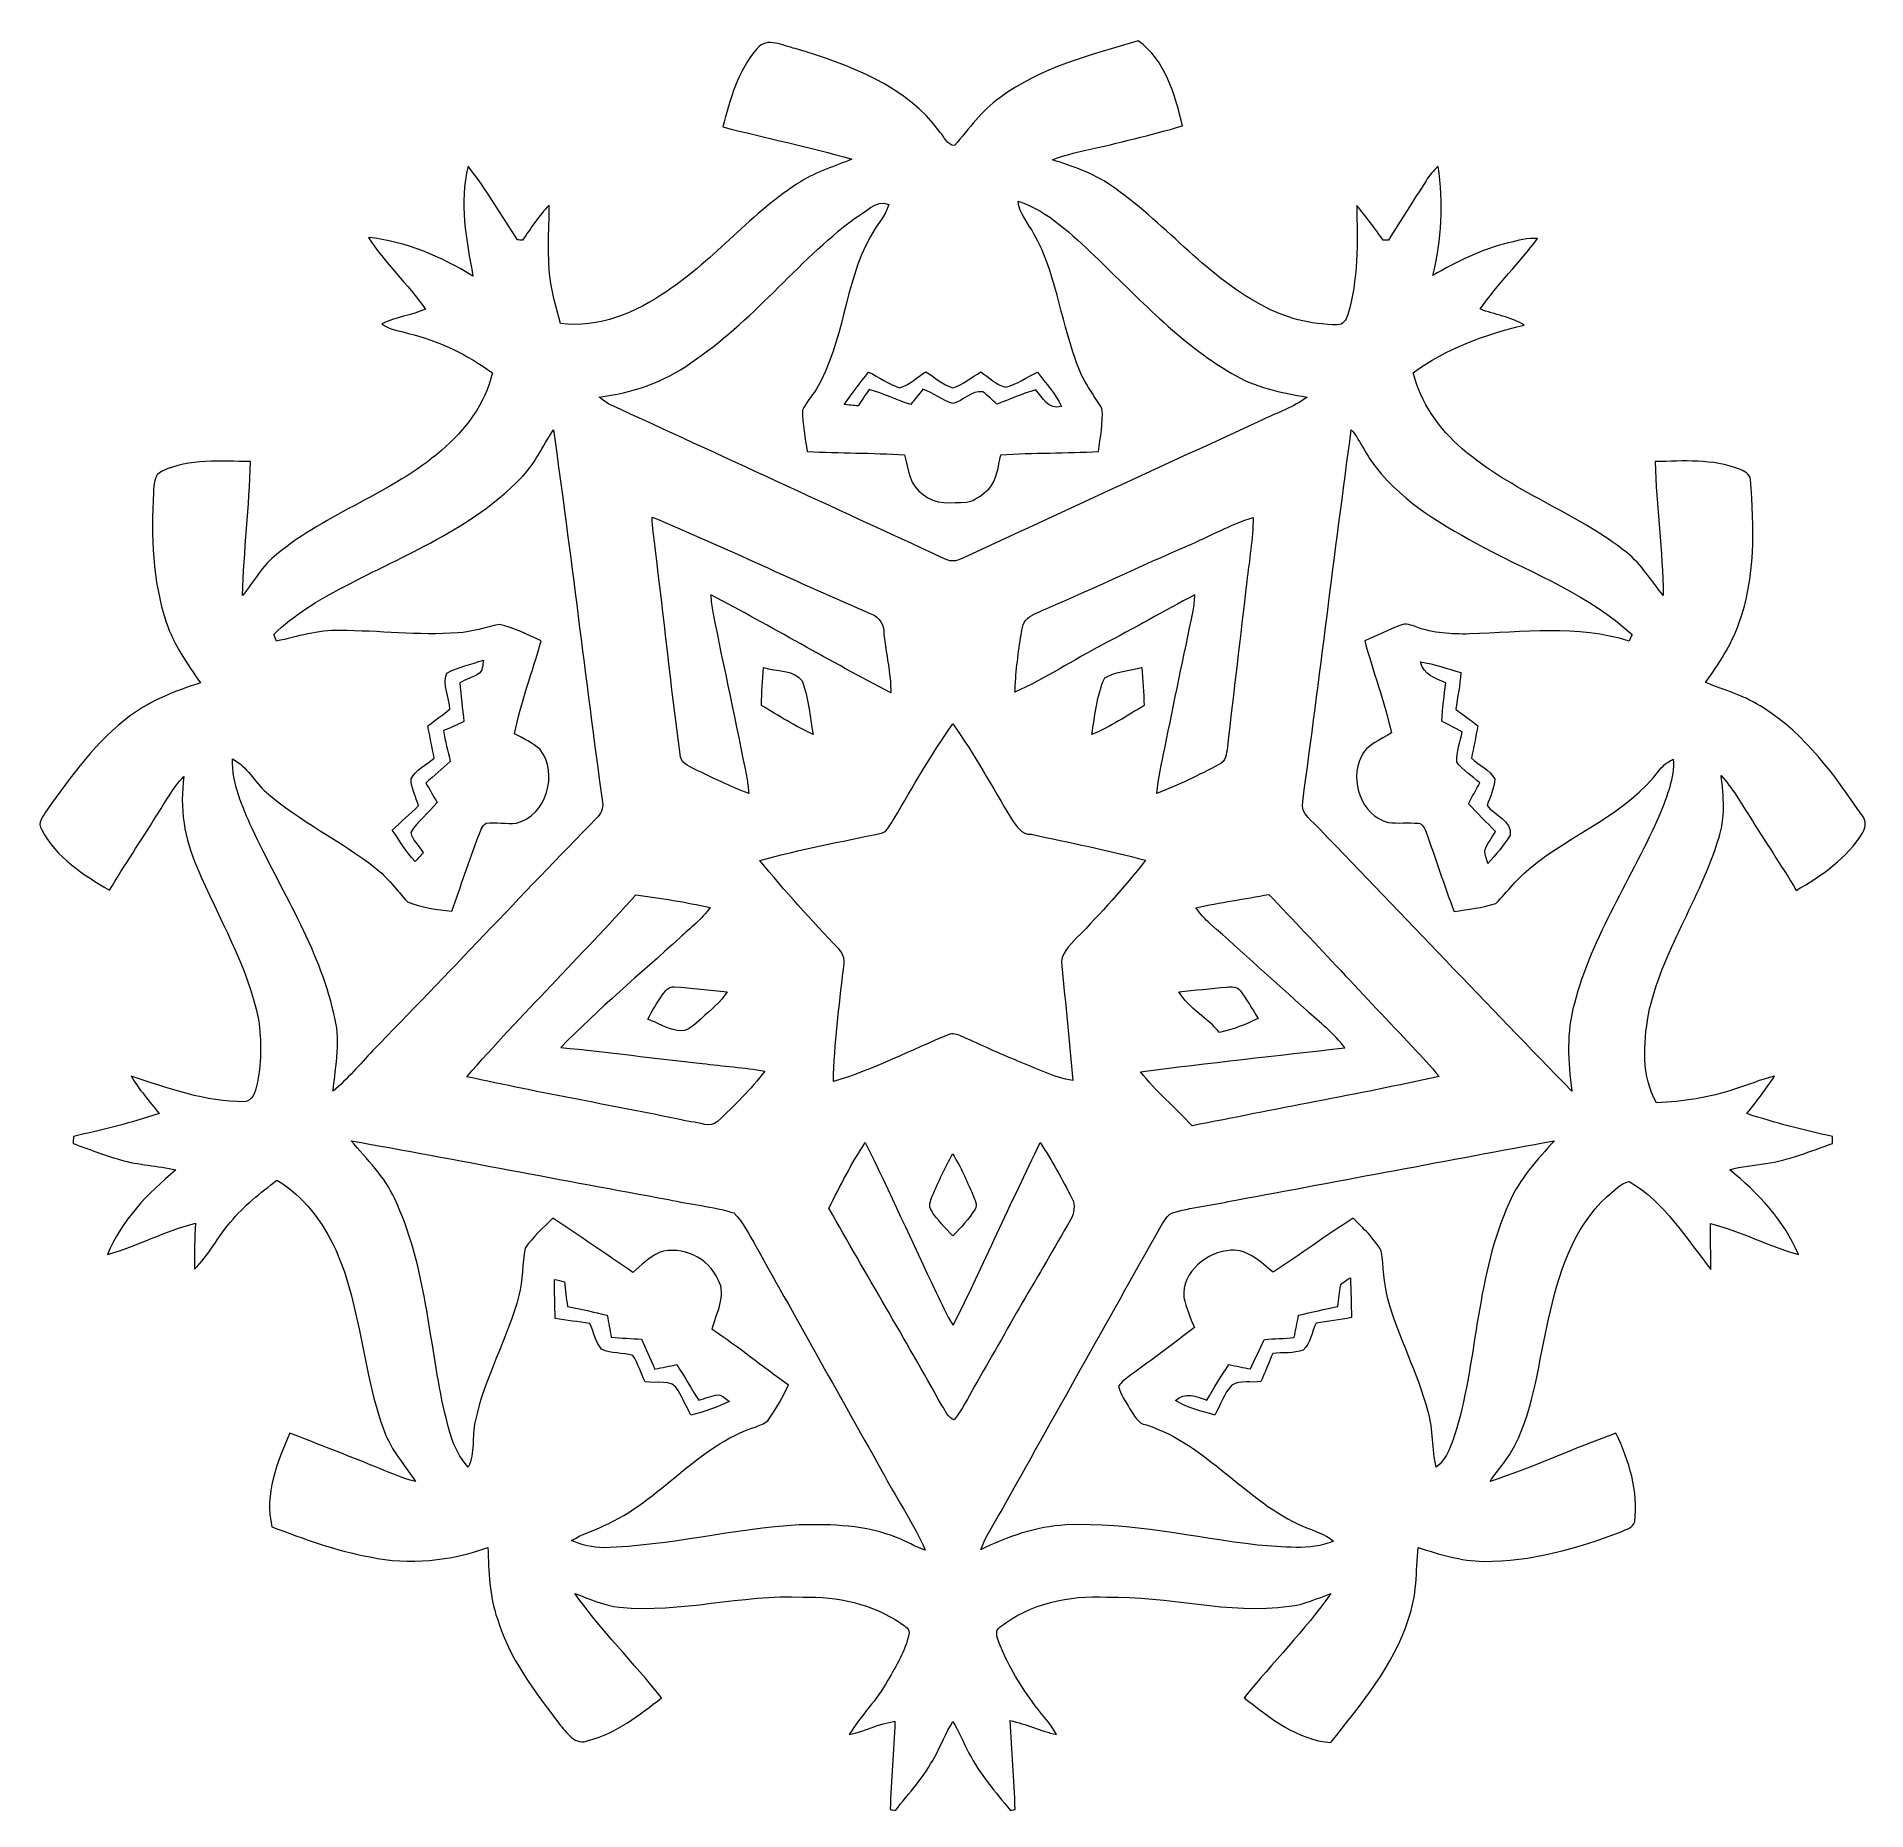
# Model space of a CAD drawing. Header units: centimetres. Extents: x -16.4 to 16.3, y -15.8 to 15.9.
import ezdxf

# ---------------------------------------------------------------- set-up
doc = ezdxf.new("R2010")
doc.units = ezdxf.units.CM
doc.header["$MEASUREMENT"] = 0
doc.layers.add('Layer 1', color=7, linetype='Continuous')

msp = doc.modelspace()

# ---------------------------------------------------------------- linework, layer by layer
at = {"layer": 'Layer 1', "color": 251, "lineweight": 9}
for points, knots in [([(-3.49538, 15.6875), (-3.31723, 15.89741), (-3.03359, 15.73054), (-2.81628, 15.68327), (-2.81628, 15.68327), (-1.8599, 15.3947), (-0.83014, 15.02887), (-0.22301, 14.18326), (-0.22301, 14.18326), (-0.14575, 14.10494), (-0.09636, 13.95219), (0.03099, 13.95113), (0.03099, 13.95113), (0.29169, 14.24464), (0.51853, 14.57731), (0.84591, 14.80415), (0.84591, 14.80415), (1.57369, 15.34496), (2.4648, 15.56932), (3.31888, 15.82368), (3.31888, 15.82368), (3.80465, 15.47266), (3.97998, 14.8553), (4.11333, 14.29932), (4.11333, 14.29932), (3.54113, 14.13563), (2.96222, 13.99558), (2.38155, 13.8647), (2.38155, 13.8647), (2.18117, 13.8139), (1.97585, 13.77756), (1.78641, 13.6929), (1.78641, 13.6929), (2.14554, 13.57754), (2.50855, 13.45477), (2.82358, 13.24134), (2.82358, 13.24134), (3.77608, 12.59611), (4.49292, 11.64608), (5.51774, 11.09998), (5.51774, 11.09998), (5.93261, 10.86397), (6.40815, 10.74861), (6.88405, 10.74332), (6.88405, 10.74332), (6.97789, 10.74156), (7.03645, 10.83293), (7.06361, 10.9116), (7.06361, 10.9116), (7.25799, 11.54801), (7.24247, 12.22146), (7.22766, 12.87939), (7.22766, 12.87939), (7.39522, 12.68078), (7.54692, 12.46982), (7.70002, 12.25991), (7.70002, 12.25991), (7.72331, 12.25991), (7.77058, 12.25956), (7.79422, 12.25956), (7.79422, 12.25956), (8.01541, 12.61481), (8.24436, 12.96476), (8.46837, 13.31825), (8.46837, 13.31825), (8.52588, 13.41526), (8.59996, 13.50169), (8.68463, 13.57648), (8.68463, 13.57648), (8.78341, 12.92631), (8.75024, 12.26274), (8.58938, 11.62527), (8.58938, 11.62527), (9.01377, 11.87009), (9.45827, 12.09129), (9.93664, 12.20876), (9.93664, 12.20876), (10.10879, 12.24686), (10.28447, 12.30436), (10.46369, 12.28637), (10.46369, 12.28637), (10.13701, 11.85316), (9.75107, 11.46758), (9.43499, 11.02625), (9.43499, 11.02625), (9.69534, 10.92289), (9.9825, 10.8869), (10.2238, 10.73803), (10.2238, 10.73803), (9.52212, 10.56588), (8.82362, 10.32175), (8.23907, 9.88572), (8.23907, 9.88572), (8.37066, 9.35232), (8.69909, 8.87995), (9.11607, 8.52753), (9.11607, 8.52753), (9.99802, 7.75918), (11.14666, 7.39723), (12.05683, 6.66909), (12.05683, 6.66909), (12.32177, 6.45566), (12.49992, 6.1625), (12.71159, 5.90109), (12.71159, 5.90109), (12.70382, 6.70119), (12.58247, 7.496), (12.56765, 8.2961), (12.56765, 8.2961), (13.07071, 8.3081), (13.59353, 8.34902), (14.07331, 8.16169), (14.07331, 8.16169), (14.15656, 8.12606), (14.25993, 8.07738), (14.27086, 7.97472), (14.27086, 7.97472), (14.33754, 7.11536), (14.36541, 6.22036), (14.06202, 5.39909), (14.06202, 5.39909), (13.92832, 5.01597), (13.70007, 4.67484), (13.46688, 4.34639), (13.46688, 4.34639), (13.81472, 4.20422), (14.1869, 4.1065), (14.50123, 3.89202), (14.50123, 3.89202), (15.25547, 3.42141), (15.77793, 2.68058), (16.27358, 1.96126), (16.27358, 1.96126), (16.34414, 1.87413), (16.33779, 1.75489), (16.27852, 1.66352), (16.27852, 1.66352), (16.00089, 1.20632), (15.54474, 0.88917), (15.08754, 0.62953), (15.08754, 0.62953), (14.82472, 1.08038), (14.52522, 1.50865), (14.25464, 1.95456), (14.25464, 1.95456), (14.09201, 2.20256), (13.94666, 2.46538), (13.74417, 2.6841), (13.74417, 2.6841), (13.79285, 2.30981), (13.82354, 1.92669), (13.70254, 1.56157), (13.70254, 1.56157), (13.3741, 0.4743), (12.67948, -0.47432), (12.44383, -1.59333), (12.44383, -1.59333), (12.35704, -2.11438), (12.31753, -2.6954), (12.59164, -3.17024), (12.59164, -3.17024), (13.06436, -3.15119), (13.53638, -3.07852), (13.98547, -2.92612), (13.98547, -2.92612), (14.2243, -2.85274), (14.45501, -2.7515), (14.69878, -2.69505), (14.69878, -2.69505), (14.55238, -2.93), (14.37564, -3.14414), (14.20666, -3.36321), (14.20666, -3.36321), (14.7076, -3.52867), (15.21984, -3.65955), (15.73595, -3.76996), (15.73595, -3.76996), (15.73666, -3.81265), (15.73771, -3.85569), (15.73912, -3.89908), (15.73912, -3.89908), (15.34472, -4.03067), (14.95913, -4.19788), (14.54427, -4.25468), (14.54427, -4.25468), (14.32942, -4.29278), (14.10753, -4.30125), (13.89868, -4.36687), (13.89868, -4.36687), (14.40386, -4.77997), (14.87552, -5.2735), (15.12847, -5.88451), (15.12847, -5.88451), (14.59295, -5.73035), (14.09518, -5.46718), (13.55508, -5.32748), (13.55508, -5.32748), (13.55508, -5.60159), (13.56178, -5.8764), (13.56249, -6.15086), (13.56249, -6.15086), (13.11763, -5.59524), (12.73452, -4.94083), (12.09952, -4.57783), (12.09952, -4.57783), (11.94147, -4.60958), (11.82999, -4.74822), (11.70758, -4.84276), (11.70758, -4.84276), (11.08916, -5.41109), (10.83093, -6.244), (10.65842, -7.03986), (10.65842, -7.03986), (10.48132, -7.79657), (10.4083, -8.59314), (10.05729, -9.29764), (10.05729, -9.29764), (9.94087, -9.5333), (9.75566, -9.72168), (9.61349, -9.93933), (9.61349, -9.93933), (10.37796, -9.69205), (11.10892, -9.3502), (11.86492, -9.07786), (11.86492, -9.07786), (12.09775, -9.56963), (12.27238, -10.11219), (12.20006, -10.6636), (12.20006, -10.6636), (12.17395, -10.77331), (12.04096, -10.79201), (11.95735, -10.84175), (11.95735, -10.84175), (11.16995, -11.13596), (10.34445, -11.37868), (9.49602, -11.37091), (9.49602, -11.37091), (9.09314, -11.36245), (8.70403, -11.24744), (8.32515, -11.12115), (8.32515, -11.12115), (8.28564, -11.54801), (8.30857, -11.99357), (8.15123, -12.40032), (8.15123, -12.40032), (7.89088, -13.24452), (7.29751, -13.92503), (6.76622, -14.61083), (6.76622, -14.61083), (6.16544, -14.56532), (5.67191, -14.16456), (5.21471, -13.81037), (5.21471, -13.81037), (5.72306, -13.18172), (6.29879, -12.60528), (6.76693, -11.94524), (6.76693, -11.94524), (6.52175, -12.03237), (6.28397, -12.14773), (6.02151, -12.17278), (6.02151, -12.17278), (4.92966, -12.3273), (3.84875, -11.98016), (2.75655, -12.0098), (2.75655, -12.0098), (2.08804, -11.9717), (1.3846, -12.12374), (0.85049, -12.54249), (0.85049, -12.54249), (0.74748, -12.60317), (0.79652, -12.72452), (0.8258, -12.81378), (0.8258, -12.81378), (0.97255, -13.19478), (1.1821, -13.54932), (1.42411, -13.8774), (1.42411, -13.8774), (1.5631, -14.07813), (1.74514, -14.24852), (1.85802, -14.4676), (1.85802, -14.4676), (1.5758, -14.40586), (1.31369, -14.27675), (1.03041, -14.21783), (1.03041, -14.21783), (1.06145, -14.747), (1.09532, -15.27652), (1.11966, -15.80639), (1.11966, -15.80639), (1.09814, -15.81098), (1.05546, -15.81944), (1.03429, -15.82368), (1.03429, -15.82368), (0.76512, -15.49877), (0.48678, -15.17492), (0.2924, -14.7978), (0.2924, -14.7978), (0.19221, -14.61224), (0.11918, -14.41327), (0.00524, -14.23547), (0.00524, -14.23547), (-0.12212, -14.43479), (-0.20326, -14.65845), (-0.31967, -14.86412), (-0.31967, -14.86412), (-0.50629, -15.21655), (-0.7744, -15.515), (-1.02382, -15.82368), (-1.02382, -15.82368), (-1.04675, -15.81944), (-1.09261, -15.81133), (-1.11554, -15.8071), (-1.11554, -15.8071), (-1.10672, -15.28075), (-1.04886, -14.75652), (-1.03193, -14.23053), (-1.03193, -14.23053), (-1.31451, -14.27075), (-1.57062, -14.40833), (-1.84791, -14.46725), (-1.84791, -14.46725), (-1.644, -14.1254), (-1.34837, -13.84777), (-1.15717, -13.49675), (-1.15717, -13.49675), (-1.00971, -13.23676), (-0.84531, -12.97358), (-0.78181, -12.67831), (-0.78181, -12.67831), (-0.75218, -12.57918), (-0.85554, -12.52944), (-0.92045, -12.48111), (-0.92045, -12.48111), (-1.43163, -12.13186), (-2.06275, -11.99321), (-2.67588, -12.01085), (-2.67588, -12.01085), (-3.77584, -11.9537), (-4.8571, -12.30048), (-5.95636, -12.19006), (-5.95636, -12.19006), (-6.23787, -12.16325), (-6.49328, -12.04049), (-6.75504, -11.94488), (-6.75504, -11.94488), (-6.28797, -12.60599), (-5.70765, -13.17749), (-5.20494, -13.81073), (-5.20494, -13.81073), (-5.6004, -14.11341), (-6.00998, -14.44467), (-6.50246, -14.56955), (-6.50246, -14.56955), (-6.75434, -14.68456), (-6.90709, -14.4235), (-7.04503, -14.26616), (-7.04503, -14.26616), (-7.47506, -13.68796), (-7.93262, -13.10129), (-8.14217, -12.40067), (-8.14217, -12.40067), (-8.28681, -11.99145), (-8.29492, -11.55118), (-8.31291, -11.12221), (-8.31291, -11.12221), (-8.98354, -11.36421), (-9.71767, -11.44076), (-10.41864, -11.29189), (-10.41864, -11.29189), (-11.0226, -11.18077), (-11.60468, -10.97369), (-12.17477, -10.74967), (-12.17477, -10.74967), (-12.31412, -10.17429), (-12.08481, -9.59468), (-11.8548, -9.07714), (-11.8548, -9.07714), (-11.35386, -9.2733), (-10.85009, -9.46274), (-10.35303, -9.66947), (-10.35303, -9.66947), (-10.10643, -9.76506), (-9.86584, -9.87936), (-9.60902, -9.94428), (-9.60902, -9.94428), (-9.79564, -9.64971), (-10.03729, -9.38619), (-10.16111, -9.05563), (-10.16111, -9.05563), (-10.55834, -7.99977), (-10.57386, -6.83596), (-11.03248, -5.79879), (-11.03248, -5.79879), (-11.26496, -5.30032), (-11.60821, -4.83959), (-12.08552, -4.55278), (-12.08552, -4.55278), (-12.37868, -4.7835), (-12.68171, -5.00821), (-12.91419, -5.3042), (-12.91419, -5.3042), (-13.14844, -5.57054), (-13.30648, -5.89686), (-13.55942, -6.14733), (-13.55942, -6.14733), (-13.56789, -5.87181), (-13.5566, -5.59665), (-13.5439, -5.32183), (-13.5439, -5.32183), (-14.08506, -5.46083), (-14.58142, -5.73247), (-15.11835, -5.88451), (-15.11835, -5.88451), (-14.86294, -5.27456), (-14.39692, -4.78314), (-13.89103, -4.37039), (-13.89103, -4.37039), (-14.21912, -4.29243), (-14.56096, -4.28467), (-14.88516, -4.18907), (-14.88516, -4.18907), (-15.17268, -4.1104), (-15.44819, -3.9968), (-15.72936, -3.89908), (-15.72936, -3.89908), (-15.7283, -3.85569), (-15.72724, -3.81265), (-15.72618, -3.76961), (-15.72618, -3.76961), (-15.20901, -3.65919), (-14.69466, -3.53008), (-14.19407, -3.35898), (-14.19407, -3.35898), (-14.36481, -3.14167), (-14.55108, -2.93388), (-14.69113, -2.6947), (-14.69113, -2.6947), (-14.03179, -2.90566), (-13.36645, -3.15895), (-12.66301, -3.15049), (-12.66301, -3.15049), (-12.52614, -3.13673), (-12.48204, -2.98574), (-12.44958, -2.87461), (-12.44958, -2.87461), (-12.36104, -2.48303), (-12.36068, -2.07381), (-12.41395, -1.67764), (-12.41395, -1.67764), (-12.61116, -0.71138), (-13.13574, 0.13599), (-13.51039, 1.03663), (-13.51039, 1.03663), (-13.74604, 1.5464), (-13.82506, 2.11014), (-13.75063, 2.66611), (-13.75063, 2.66611), (-13.95665, 2.45974), (-14.08612, 2.19445), (-14.24628, 1.95421), (-14.24628, 1.95421), (-14.51863, 1.51006), (-14.81531, 1.08108), (-15.07743, 0.63059), (-15.07743, 0.63059), (-15.54133, 0.90434), (-16.03557, 1.21831), (-16.29169, 1.71044), (-16.29169, 1.71044), (-16.38411, 1.83497), (-16.25994, 1.96832), (-16.19644, 2.0678), (-16.19644, 2.0678), (-15.76393, 2.68023), (-15.31061, 3.29829), (-14.70595, 3.75373), (-14.70595, 3.75373), (-14.33448, 4.03489), (-13.8928, 4.19823), (-13.45394, 4.34075), (-13.45394, 4.34075), (-13.68924, 4.68118), (-13.93337, 5.0262), (-14.0646, 5.42273), (-14.0646, 5.42273), (-14.31648, 6.16709), (-14.33483, 6.96578), (-14.29144, 7.74295), (-14.29144, 7.74295), (-14.29249, 7.8763), (-14.28544, 8.06398), (-14.13868, 8.12571), (-14.13868, 8.12571), (-13.64973, 8.35643), (-13.08564, 8.3021), (-12.56106, 8.29822), (-12.56106, 8.29822), (-12.57341, 7.49706), (-12.68065, 6.70049), (-12.70217, 5.89968), (-12.70217, 5.89968), (-12.4965, 6.14557), (-12.34728, 6.44261), (-12.08763, 6.63946), (-12.08763, 6.63946), (-11.18699, 7.38382), (-10.03059, 7.73025), (-9.14335, 8.49435), (-9.14335, 8.49435), (-8.72178, 8.8609), (-8.35383, 9.3308), (-8.23248, 9.88643), (-8.23248, 9.88643), (-8.68474, 10.20886), (-9.19133, 10.46322), (-9.7339, 10.58916), (-9.7339, 10.58916), (-9.89018, 10.64454), (-10.07892, 10.64454), (-10.20627, 10.76343), (-10.20627, 10.76343), (-9.95862, 10.88161), (-9.67993, 10.91336), (-9.4291, 11.02449), (-9.4291, 11.02449), (-9.74695, 11.47004), (-10.15124, 11.84787), (-10.45039, 12.30683), (-10.45039, 12.30683), (-9.78188, 12.23275), (-9.14935, 11.96358), (-8.57961, 11.61504), (-8.57961, 11.61504), (-8.6985, 12.25886), (-8.83255, 12.92913), (-8.66428, 13.57754), (-8.66428, 13.57754), (-8.33584, 13.16408), (-8.07302, 12.70265), (-7.7848, 12.26097), (-7.7848, 12.26097), (-7.76187, 12.26027), (-7.71531, 12.25921), (-7.69202, 12.25886), (-7.69202, 12.25886), (-7.54174, 12.47264), (-7.40169, 12.69701), (-7.21542, 12.88221), (-7.21542, 12.88221), (-7.21648, 12.41619), (-7.25634, 11.94594), (-7.1879, 11.48239), (-7.1879, 11.48239), (-7.14698, 11.23968), (-7.07784, 11.00261), (-7.01363, 10.7652), (-7.01363, 10.7652), (-6.33277, 10.67665), (-5.66179, 10.96204), (-5.11181, 11.34199), (-5.11181, 11.34199), (-4.24644, 11.91878), (-3.59557, 12.76333), (-2.70763, 13.30908), (-2.70763, 13.30908), (-2.42576, 13.48652), (-2.10438, 13.57648), (-1.80204, 13.70807), (-1.80204, 13.70807), (-2.56475, 13.92044), (-3.3398, 14.08519), (-4.10709, 14.28098), (-4.10709, 14.28098), (-3.98786, 14.77663), (-3.8344, 15.2938), (-3.49538, 15.6875), (-3.49538, 15.6875), (-3.49538, 15.6875), (-3.49538, 15.6875), (-3.49538, 15.6875)], [0, 0, 0, 0, 0.00684932, 0.00684932, 0.00684932, 0.00684932, 0.01369863, 0.01369863, 0.01369863, 0.01369863, 0.02054795, 0.02054795, 0.02054795, 0.02054795, 0.02739726, 0.02739726, 0.02739726, 0.02739726, 0.03424658, 0.03424658, 0.03424658, 0.03424658, 0.04109589, 0.04109589, 0.04109589, 0.04109589, 0.04794521, 0.04794521, 0.04794521, 0.04794521, 0.05479452, 0.05479452, 0.05479452, 0.05479452, 0.06164384, 0.06164384, 0.06164384, 0.06164384, 0.06849315, 0.06849315, 0.06849315, 0.06849315, 0.07534247, 0.07534247, 0.07534247, 0.07534247, 0.08219178, 0.08219178, 0.08219178, 0.08219178, 0.0890411, 0.0890411, 0.0890411, 0.0890411, 0.09589041, 0.09589041, 0.09589041, 0.09589041, 0.10273973, 0.10273973, 0.10273973, 0.10273973, 0.10958904, 0.10958904, 0.10958904, 0.10958904, 0.11643836, 0.11643836, 0.11643836, 0.11643836, 0.12328767, 0.12328767, 0.12328767, 0.12328767, 0.13013699, 0.13013699, 0.13013699, 0.13013699, 0.1369863, 0.1369863, 0.1369863, 0.1369863, 0.14383562, 0.14383562, 0.14383562, 0.14383562, 0.15068493, 0.15068493, 0.15068493, 0.15068493, 0.15753425, 0.15753425, 0.15753425, 0.15753425, 0.16438356, 0.16438356, 0.16438356, 0.16438356, 0.17123288, 0.17123288, 0.17123288, 0.17123288, 0.17808219, 0.17808219, 0.17808219, 0.17808219, 0.18493151, 0.18493151, 0.18493151, 0.18493151, 0.19178082, 0.19178082, 0.19178082, 0.19178082, 0.19863014, 0.19863014, 0.19863014, 0.19863014, 0.20547945, 0.20547945, 0.20547945, 0.20547945, 0.21232877, 0.21232877, 0.21232877, 0.21232877, 0.21917808, 0.21917808, 0.21917808, 0.21917808, 0.2260274, 0.2260274, 0.2260274, 0.2260274, 0.23287671, 0.23287671, 0.23287671, 0.23287671, 0.23972603, 0.23972603, 0.23972603, 0.23972603, 0.24657534, 0.24657534, 0.24657534, 0.24657534, 0.25342466, 0.25342466, 0.25342466, 0.25342466, 0.26027397, 0.26027397, 0.26027397, 0.26027397, 0.26712329, 0.26712329, 0.26712329, 0.26712329, 0.2739726, 0.2739726, 0.2739726, 0.2739726, 0.28082192, 0.28082192, 0.28082192, 0.28082192, 0.28767123, 0.28767123, 0.28767123, 0.28767123, 0.29452055, 0.29452055, 0.29452055, 0.29452055, 0.30136986, 0.30136986, 0.30136986, 0.30136986, 0.30821918, 0.30821918, 0.30821918, 0.30821918, 0.31506849, 0.31506849, 0.31506849, 0.31506849, 0.32191781, 0.32191781, 0.32191781, 0.32191781, 0.32876712, 0.32876712, 0.32876712, 0.32876712, 0.33561644, 0.33561644, 0.33561644, 0.33561644, 0.34246575, 0.34246575, 0.34246575, 0.34246575, 0.34931507, 0.34931507, 0.34931507, 0.34931507, 0.35616438, 0.35616438, 0.35616438, 0.35616438, 0.3630137, 0.3630137, 0.3630137, 0.3630137, 0.36986301, 0.36986301, 0.36986301, 0.36986301, 0.37671233, 0.37671233, 0.37671233, 0.37671233, 0.38356164, 0.38356164, 0.38356164, 0.38356164, 0.39041096, 0.39041096, 0.39041096, 0.39041096, 0.39726027, 0.39726027, 0.39726027, 0.39726027, 0.40410959, 0.40410959, 0.40410959, 0.40410959, 0.4109589, 0.4109589, 0.4109589, 0.4109589, 0.41780822, 0.41780822, 0.41780822, 0.41780822, 0.42465753, 0.42465753, 0.42465753, 0.42465753, 0.43150685, 0.43150685, 0.43150685, 0.43150685, 0.43835616, 0.43835616, 0.43835616, 0.43835616, 0.44520548, 0.44520548, 0.44520548, 0.44520548, 0.45205479, 0.45205479, 0.45205479, 0.45205479, 0.45890411, 0.45890411, 0.45890411, 0.45890411, 0.46575342, 0.46575342, 0.46575342, 0.46575342, 0.47260274, 0.47260274, 0.47260274, 0.47260274, 0.47945205, 0.47945205, 0.47945205, 0.47945205, 0.48630137, 0.48630137, 0.48630137, 0.48630137, 0.49315068, 0.49315068, 0.49315068, 0.49315068, 0.5, 0.5, 0.5, 0.5, 0.50684932, 0.50684932, 0.50684932, 0.50684932, 0.51369863, 0.51369863, 0.51369863, 0.51369863, 0.52054795, 0.52054795, 0.52054795, 0.52054795, 0.52739726, 0.52739726, 0.52739726, 0.52739726, 0.53424658, 0.53424658, 0.53424658, 0.53424658, 0.54109589, 0.54109589, 0.54109589, 0.54109589, 0.54794521, 0.54794521, 0.54794521, 0.54794521, 0.55479452, 0.55479452, 0.55479452, 0.55479452, 0.56164384, 0.56164384, 0.56164384, 0.56164384, 0.56849315, 0.56849315, 0.56849315, 0.56849315, 0.57534247, 0.57534247, 0.57534247, 0.57534247, 0.58219178, 0.58219178, 0.58219178, 0.58219178, 0.5890411, 0.5890411, 0.5890411, 0.5890411, 0.59589041, 0.59589041, 0.59589041, 0.59589041, 0.60273973, 0.60273973, 0.60273973, 0.60273973, 0.60958904, 0.60958904, 0.60958904, 0.60958904, 0.61643836, 0.61643836, 0.61643836, 0.61643836, 0.62328767, 0.62328767, 0.62328767, 0.62328767, 0.63013699, 0.63013699, 0.63013699, 0.63013699, 0.6369863, 0.6369863, 0.6369863, 0.6369863, 0.64383562, 0.64383562, 0.64383562, 0.64383562, 0.65068493, 0.65068493, 0.65068493, 0.65068493, 0.65753425, 0.65753425, 0.65753425, 0.65753425, 0.66438356, 0.66438356, 0.66438356, 0.66438356, 0.67123288, 0.67123288, 0.67123288, 0.67123288, 0.67808219, 0.67808219, 0.67808219, 0.67808219, 0.68493151, 0.68493151, 0.68493151, 0.68493151, 0.69178082, 0.69178082, 0.69178082, 0.69178082, 0.69863014, 0.69863014, 0.69863014, 0.69863014, 0.70547945, 0.70547945, 0.70547945, 0.70547945, 0.71232877, 0.71232877, 0.71232877, 0.71232877, 0.71917808, 0.71917808, 0.71917808, 0.71917808, 0.7260274, 0.7260274, 0.7260274, 0.7260274, 0.73287671, 0.73287671, 0.73287671, 0.73287671, 0.73972603, 0.73972603, 0.73972603, 0.73972603, 0.74657534, 0.74657534, 0.74657534, 0.74657534, 0.75342466, 0.75342466, 0.75342466, 0.75342466, 0.76027397, 0.76027397, 0.76027397, 0.76027397, 0.76712329, 0.76712329, 0.76712329, 0.76712329, 0.7739726, 0.7739726, 0.7739726, 0.7739726, 0.78082192, 0.78082192, 0.78082192, 0.78082192, 0.78767123, 0.78767123, 0.78767123, 0.78767123, 0.79452055, 0.79452055, 0.79452055, 0.79452055, 0.80136986, 0.80136986, 0.80136986, 0.80136986, 0.80821918, 0.80821918, 0.80821918, 0.80821918, 0.81506849, 0.81506849, 0.81506849, 0.81506849, 0.82191781, 0.82191781, 0.82191781, 0.82191781, 0.82876712, 0.82876712, 0.82876712, 0.82876712, 0.83561644, 0.83561644, 0.83561644, 0.83561644, 0.84246575, 0.84246575, 0.84246575, 0.84246575, 0.84931507, 0.84931507, 0.84931507, 0.84931507, 0.85616438, 0.85616438, 0.85616438, 0.85616438, 0.8630137, 0.8630137, 0.8630137, 0.8630137, 0.86986301, 0.86986301, 0.86986301, 0.86986301, 0.87671233, 0.87671233, 0.87671233, 0.87671233, 0.88356164, 0.88356164, 0.88356164, 0.88356164, 0.89041096, 0.89041096, 0.89041096, 0.89041096, 0.89726027, 0.89726027, 0.89726027, 0.89726027, 0.90410959, 0.90410959, 0.90410959, 0.90410959, 0.9109589, 0.9109589, 0.9109589, 0.9109589, 0.91780822, 0.91780822, 0.91780822, 0.91780822, 0.92465753, 0.92465753, 0.92465753, 0.92465753, 0.93150685, 0.93150685, 0.93150685, 0.93150685, 0.93835616, 0.93835616, 0.93835616, 0.93835616, 0.94520548, 0.94520548, 0.94520548, 0.94520548, 0.95205479, 0.95205479, 0.95205479, 0.95205479, 0.95890411, 0.95890411, 0.95890411, 0.95890411, 0.96575342, 0.96575342, 0.96575342, 0.96575342, 0.97260274, 0.97260274, 0.97260274, 0.97260274, 0.97945205, 0.97945205, 0.97945205, 0.97945205, 0.98630137, 0.98630137, 0.98630137, 0.98630137, 1, 1, 1, 1]), ([(-1.75759, 12.64268), (-2.79935, 11.85986), (-3.58816, 10.78425), (-4.68318, 10.06458), (-4.68318, 10.06458), (-5.15978, 9.70933), (-5.7394, 9.52906), (-6.32289, 9.45039), (-6.32289, 9.45039), (-6.25939, 9.39853), (-6.19236, 9.3495), (-6.11934, 9.31175), (-6.11934, 9.31175), (-4.13532, 8.40264), (-2.15447, 7.48577), (-0.17221, 6.57278), (-0.17221, 6.57278), (-0.0625, 6.5047), (0.07191, 6.5054), (0.18198, 6.57243), (0.18198, 6.57243), (1.96844, 7.39828), (3.75703, 8.2192), (5.54279, 9.04681), (5.54279, 9.04681), (5.81055, 9.17558), (6.103, 9.26554), (6.34007, 9.45109), (6.34007, 9.45109), (5.87475, 9.52765), (5.40132, 9.62713), (4.99175, 9.87231), (4.99175, 9.87231), (4.05759, 10.42335), (3.31852, 11.22839), (2.54241, 11.9724), (2.54241, 11.9724), (2.13249, 12.35446), (1.7155, 12.77603), (1.17152, 12.95383), (1.17152, 12.95383), (1.19198, 12.73087), (1.35391, 12.55907), (1.45445, 12.36857), (1.45445, 12.36857), (1.84674, 11.68136), (1.92047, 10.87491), (2.19422, 10.14183), (2.19422, 10.14183), (2.28065, 9.80987), (2.49302, 9.53435), (2.67153, 9.24931), (2.67153, 9.24931), (2.69975, 8.99177), (2.63731, 8.73214), (2.61156, 8.4753), (2.61156, 8.4753), (2.02842, 8.44991), (1.44457, 8.45379), (0.86178, 8.41922), (0.86178, 8.41922), (0.8131, 8.20897), (0.80004, 7.97155), (0.64553, 7.80539), (0.64553, 7.80539), (0.53017, 7.70555), (0.40493, 7.59196), (0.24654, 7.57326), (0.24654, 7.57326), (-0.01134, 7.56303), (-0.31368, 7.52034), (-0.52428, 7.70661), (-0.52428, 7.70661), (-0.76982, 7.85407), (-0.79945, 8.16663), (-0.85836, 8.41922), (-0.85836, 8.41922), (-1.43833, 8.45344), (-2.01936, 8.44991), (-2.59968, 8.4753), (-2.59968, 8.4753), (-2.63954, 8.72014), (-2.68611, 8.96638), (-2.68434, 9.21474), (-2.68434, 9.21474), (-2.62825, 9.35302), (-2.51783, 9.46098), (-2.44198, 9.58868), (-2.44198, 9.58868), (-1.9361, 10.43076), (-1.94633, 11.47004), (-1.46973, 12.32377), (-1.46973, 12.32377), (-1.37236, 12.52132), (-1.19491, 12.67831), (-1.14306, 12.89703), (-1.14306, 12.89703), (-1.37942, 12.99016), (-1.56815, 12.73652), (-1.75759, 12.64268), (-1.75759, 12.64268), (-1.75759, 12.64268), (-1.75759, 12.64268), (-1.75759, 12.64268)], [0, 0, 0, 0, 0.03703704, 0.03703704, 0.03703704, 0.03703704, 0.07407407, 0.07407407, 0.07407407, 0.07407407, 0.11111111, 0.11111111, 0.11111111, 0.11111111, 0.14814815, 0.14814815, 0.14814815, 0.14814815, 0.18518519, 0.18518519, 0.18518519, 0.18518519, 0.22222222, 0.22222222, 0.22222222, 0.22222222, 0.25925926, 0.25925926, 0.25925926, 0.25925926, 0.2962963, 0.2962963, 0.2962963, 0.2962963, 0.33333333, 0.33333333, 0.33333333, 0.33333333, 0.37037037, 0.37037037, 0.37037037, 0.37037037, 0.40740741, 0.40740741, 0.40740741, 0.40740741, 0.44444444, 0.44444444, 0.44444444, 0.44444444, 0.48148148, 0.48148148, 0.48148148, 0.48148148, 0.51851852, 0.51851852, 0.51851852, 0.51851852, 0.55555556, 0.55555556, 0.55555556, 0.55555556, 0.59259259, 0.59259259, 0.59259259, 0.59259259, 0.62962963, 0.62962963, 0.62962963, 0.62962963, 0.66666667, 0.66666667, 0.66666667, 0.66666667, 0.7037037, 0.7037037, 0.7037037, 0.7037037, 0.74074074, 0.74074074, 0.74074074, 0.74074074, 0.77777778, 0.77777778, 0.77777778, 0.77777778, 0.81481481, 0.81481481, 0.81481481, 0.81481481, 0.85185185, 0.85185185, 0.85185185, 0.85185185, 0.88888889, 0.88888889, 0.88888889, 0.88888889, 0.92592593, 0.92592593, 0.92592593, 0.92592593, 1, 1, 1, 1]), ([(-1.50465, 9.89913), (-1.65141, 9.70686), (-1.79993, 9.51601), (-1.93928, 9.31844), (-1.93928, 9.31844), (-1.87754, 9.31175), (-1.75336, 9.29834), (-1.69163, 9.29198), (-1.69163, 9.29198), (-1.6253, 9.39077), (-1.55933, 9.48955), (-1.49266, 9.58833), (-1.49266, 9.58833), (-1.23725, 9.51813), (-1.00159, 9.39253), (-0.74794, 9.31704), (-0.74794, 9.31704), (-0.67598, 9.40876), (-0.60366, 9.49978), (-0.53204, 9.59186), (-0.53204, 9.59186), (-0.3426, 9.53047), (-0.18703, 9.38795), (0.00524, 9.33749), (0.00524, 9.33749), (0.19468, 9.37878), (0.33156, 9.58092), (0.54005, 9.54247), (0.54005, 9.54247), (0.63283, 9.48037), (0.70832, 9.39677), (0.79334, 9.3241), (0.79334, 9.3241), (1.02335, 9.41158), (1.24913, 9.51248), (1.48655, 9.58021), (1.48655, 9.58021), (1.60826, 9.43769), (1.70845, 9.22603), (1.94551, 9.28071), (1.94551, 9.28071), (1.84039, 9.51072), (1.66647, 9.69839), (1.51618, 9.89842), (1.51618, 9.89842), (1.32956, 9.80704), (1.15318, 9.68605), (0.9535, 9.62536), (0.9535, 9.62536), (0.77923, 9.661), (0.65188, 9.80704), (0.50512, 9.90018), (0.50512, 9.90018), (0.33791, 9.80704), (0.18727, 9.67441), (0.00453, 9.61479), (0.00453, 9.61479), (-0.17786, 9.66559), (-0.31791, 9.81128), (-0.48089, 9.90336), (-0.48089, 9.90336), (-0.63506, 9.8074), (-0.76911, 9.66664), (-0.94726, 9.61831), (-0.94726, 9.61831), (-1.14694, 9.67864), (-1.31839, 9.80917), (-1.50465, 9.89913), (-1.50465, 9.89913), (-1.50465, 9.89913), (-1.50465, 9.89913), (-1.50465, 9.89913)], [0, 0, 0, 0, 0.05263158, 0.05263158, 0.05263158, 0.05263158, 0.10526316, 0.10526316, 0.10526316, 0.10526316, 0.15789474, 0.15789474, 0.15789474, 0.15789474, 0.21052632, 0.21052632, 0.21052632, 0.21052632, 0.26315789, 0.26315789, 0.26315789, 0.26315789, 0.31578947, 0.31578947, 0.31578947, 0.31578947, 0.36842105, 0.36842105, 0.36842105, 0.36842105, 0.42105263, 0.42105263, 0.42105263, 0.42105263, 0.47368421, 0.47368421, 0.47368421, 0.47368421, 0.52631579, 0.52631579, 0.52631579, 0.52631579, 0.57894737, 0.57894737, 0.57894737, 0.57894737, 0.63157895, 0.63157895, 0.63157895, 0.63157895, 0.68421053, 0.68421053, 0.68421053, 0.68421053, 0.73684211, 0.73684211, 0.73684211, 0.73684211, 0.78947368, 0.78947368, 0.78947368, 0.78947368, 0.84210526, 0.84210526, 0.84210526, 0.84210526, 0.89473684, 0.89473684, 0.89473684, 0.89473684, 1, 1, 1, 1]), ([(-7.72871, 7.99659), (-8.60466, 7.08854), (-9.80375, 6.63134), (-10.89807, 6.05244), (-10.89807, 6.05244), (-11.34574, 5.82172), (-11.77931, 5.55643), (-12.14337, 5.20576), (-12.14337, 5.20576), (-12.12644, 5.16625), (-12.10915, 5.12639), (-12.09151, 5.08652), (-12.09151, 5.08652), (-11.71969, 5.16379), (-11.35174, 5.29255), (-10.96686, 5.27421), (-10.96686, 5.27421), (-10.26095, 5.2788), (-9.55539, 5.18107), (-8.84984, 5.23434), (-8.84984, 5.23434), (-8.59478, 5.25056), (-8.35242, 5.33559), (-8.10407, 5.38604), (-8.10407, 5.38604), (-7.84125, 5.33383), (-7.60489, 5.19165), (-7.35759, 5.09217), (-7.35759, 5.09217), (-7.51775, 4.53795), (-7.72448, 3.99467), (-7.83596, 3.42776), (-7.83596, 3.42776), (-7.67615, 3.34733), (-7.51105, 3.26725), (-7.37734, 3.14624), (-7.37734, 3.14624), (-7.04679, 2.71973), (-7.25881, 1.96797), (-7.80209, 1.8325), (-7.80209, 1.8325), (-7.98236, 1.81274), (-8.16474, 1.85543), (-8.34431, 1.83038), (-8.34431, 1.83038), (-8.43039, 1.78417), (-8.44379, 1.67057), (-8.48471, 1.59367), (-8.48471, 1.59367), (-8.6484, 1.14952), (-8.79869, 0.70044), (-8.95849, 0.25488), (-8.95849, 0.25488), (-9.22449, 0.29192), (-9.50354, 0.31555), (-9.75119, 0.42245), (-9.75119, 0.42245), (-9.93639, 0.63482), (-10.1089, 0.86236), (-10.33256, 1.03769), (-10.33256, 1.03769), (-10.95169, 1.52311), (-11.67629, 1.86143), (-12.27143, 2.3793), (-12.27143, 2.3793), (-12.49015, 2.56345), (-12.6168, 2.85167), (-12.88174, 2.97867), (-12.88174, 2.97867), (-12.88738, 2.53841), (-12.70499, 2.12813), (-12.52825, 1.73372), (-12.52825, 1.73372), (-12.02025, 0.64434), (-11.33728, -0.38471), (-11.06916, -1.5711), (-11.06916, -1.5711), (-10.93581, -2.0283), (-11.03741, -2.49926), (-11.07939, -2.9614), (-11.07939, -2.9614), (-10.82222, -2.74197), (-10.60209, -2.48303), (-10.37172, -2.23679), (-10.37172, -2.23679), (-9.0294, -0.86202), (-7.71531, 0.53992), (-6.37404, 1.91505), (-6.37404, 1.91505), (-6.29538, 1.99019), (-6.23964, 2.09532), (-6.26327, 2.20574), (-6.26327, 2.20574), (-6.56807, 4.4233), (-6.82454, 6.64757), (-7.14063, 8.86337), (-7.14063, 8.86337), (-7.33854, 8.57515), (-7.46977, 8.24107), (-7.72871, 7.99659), (-7.72871, 7.99659), (-7.72871, 7.99659), (-7.72871, 7.99659), (-7.72871, 7.99659)], [0, 0, 0, 0, 0.03703704, 0.03703704, 0.03703704, 0.03703704, 0.07407407, 0.07407407, 0.07407407, 0.07407407, 0.11111111, 0.11111111, 0.11111111, 0.11111111, 0.14814815, 0.14814815, 0.14814815, 0.14814815, 0.18518519, 0.18518519, 0.18518519, 0.18518519, 0.22222222, 0.22222222, 0.22222222, 0.22222222, 0.25925926, 0.25925926, 0.25925926, 0.25925926, 0.2962963, 0.2962963, 0.2962963, 0.2962963, 0.33333333, 0.33333333, 0.33333333, 0.33333333, 0.37037037, 0.37037037, 0.37037037, 0.37037037, 0.40740741, 0.40740741, 0.40740741, 0.40740741, 0.44444444, 0.44444444, 0.44444444, 0.44444444, 0.48148148, 0.48148148, 0.48148148, 0.48148148, 0.51851852, 0.51851852, 0.51851852, 0.51851852, 0.55555556, 0.55555556, 0.55555556, 0.55555556, 0.59259259, 0.59259259, 0.59259259, 0.59259259, 0.62962963, 0.62962963, 0.62962963, 0.62962963, 0.66666667, 0.66666667, 0.66666667, 0.66666667, 0.7037037, 0.7037037, 0.7037037, 0.7037037, 0.74074074, 0.74074074, 0.74074074, 0.74074074, 0.77777778, 0.77777778, 0.77777778, 0.77777778, 0.81481481, 0.81481481, 0.81481481, 0.81481481, 0.85185185, 0.85185185, 0.85185185, 0.85185185, 0.88888889, 0.88888889, 0.88888889, 0.88888889, 0.92592593, 0.92592593, 0.92592593, 0.92592593, 1, 1, 1, 1]), ([(7.13135, 8.86654), (6.82937, 6.65216), (6.56267, 4.43282), (6.26281, 2.21773), (6.26281, 2.21773), (6.21271, 1.99266), (6.44978, 1.86284), (6.5729, 1.71538), (6.5729, 1.71538), (8.07609, 0.15998), (9.5641, -1.41094), (11.07434, -2.95963), (11.07434, -2.95963), (11.00626, -2.4407), (10.97486, -1.90412), (11.12126, -1.39612), (11.12126, -1.39612), (11.43559, -0.18116), (12.1609, 0.86342), (12.65585, 2.00395), (12.65585, 2.00395), (12.7765, 2.3151), (12.91126, 2.63684), (12.89009, 2.97762), (12.89009, 2.97762), (12.79978, 2.92893), (12.71194, 2.87214), (12.64809, 2.79029), (12.64809, 2.79029), (12.05824, 1.99795), (11.08846, 1.64694), (10.34092, 1.03945), (10.34092, 1.03945), (10.10809, 0.85142), (9.92711, 0.61012), (9.71897, 0.3974), (9.71897, 0.3974), (9.47661, 0.31414), (9.21909, 0.29192), (8.96826, 0.25064), (8.96826, 0.25064), (8.79328, 0.7216), (8.63771, 1.19997), (8.46732, 1.67269), (8.46732, 1.67269), (8.44015, 1.7369), (8.40734, 1.82474), (8.32656, 1.82968), (8.32656, 1.82968), (8.1477, 1.84414), (7.96637, 1.82297), (7.78857, 1.84238), (7.78857, 1.84238), (7.30844, 1.9722), (7.09536, 2.59274), (7.30491, 3.01607), (7.30491, 3.01607), (7.40475, 3.23938), (7.65699, 3.31699), (7.84713, 3.4461), (7.84713, 3.4461), (7.72401, 4.0049), (7.5194, 4.54149), (7.37088, 5.09322), (7.37088, 5.09322), (7.58784, 5.18212), (7.79598, 5.2922), (8.01576, 5.3744), (8.01576, 5.3744), (8.10748, 5.41391), (8.20344, 5.3684), (8.29199, 5.34124), (8.29199, 5.34124), (8.59396, 5.22657), (8.9224, 5.20929), (9.24272, 5.21458), (9.24272, 5.21458), (10.19628, 5.24846), (11.17312, 5.37581), (12.10163, 5.08864), (12.10163, 5.08864), (12.11857, 5.1271), (12.13515, 5.16555), (12.15208, 5.204), (12.15208, 5.204), (11.39184, 5.91344), (10.40477, 6.27821), (9.50237, 6.76187), (9.50237, 6.76187), (8.80034, 7.14323), (8.07644, 7.54645), (7.57796, 8.18921), (7.57796, 8.18921), (7.40193, 8.39699), (7.30244, 8.65594), (7.13135, 8.86654), (7.13135, 8.86654), (7.13135, 8.86654), (7.13135, 8.86654), (7.13135, 8.86654)], [0, 0, 0, 0, 0.03846154, 0.03846154, 0.03846154, 0.03846154, 0.07692308, 0.07692308, 0.07692308, 0.07692308, 0.11538462, 0.11538462, 0.11538462, 0.11538462, 0.15384615, 0.15384615, 0.15384615, 0.15384615, 0.19230769, 0.19230769, 0.19230769, 0.19230769, 0.23076923, 0.23076923, 0.23076923, 0.23076923, 0.26923077, 0.26923077, 0.26923077, 0.26923077, 0.30769231, 0.30769231, 0.30769231, 0.30769231, 0.34615385, 0.34615385, 0.34615385, 0.34615385, 0.38461538, 0.38461538, 0.38461538, 0.38461538, 0.42307692, 0.42307692, 0.42307692, 0.42307692, 0.46153846, 0.46153846, 0.46153846, 0.46153846, 0.5, 0.5, 0.5, 0.5, 0.53846154, 0.53846154, 0.53846154, 0.53846154, 0.57692308, 0.57692308, 0.57692308, 0.57692308, 0.61538462, 0.61538462, 0.61538462, 0.61538462, 0.65384615, 0.65384615, 0.65384615, 0.65384615, 0.69230769, 0.69230769, 0.69230769, 0.69230769, 0.73076923, 0.73076923, 0.73076923, 0.73076923, 0.76923077, 0.76923077, 0.76923077, 0.76923077, 0.80769231, 0.80769231, 0.80769231, 0.80769231, 0.84615385, 0.84615385, 0.84615385, 0.84615385, 0.88461538, 0.88461538, 0.88461538, 0.88461538, 0.92307692, 0.92307692, 0.92307692, 0.92307692, 1, 1, 1, 1]), ([(-5.37463, 7.30444), (-5.37357, 7.12029), (-5.34182, 6.93826), (-5.32065, 6.75552), (-5.32065, 6.75552), (-5.16684, 5.52574), (-5.03772, 4.29278), (-4.8758, 3.06405), (-4.8758, 3.06405), (-4.87156, 2.92082), (-4.73186, 2.85097), (-4.61968, 2.79805), (-4.61968, 2.79805), (-4.29795, 2.64636), (-3.97763, 2.48902), (-3.64531, 2.36131), (-3.64531, 2.36131), (-3.65201, 2.44563), (-3.66189, 2.52994), (-3.67706, 2.61284), (-3.67706, 2.61284), (-3.86897, 3.61156), (-4.09193, 4.60392), (-4.28842, 5.60159), (-4.28842, 5.60159), (-4.30853, 5.70389), (-4.32017, 5.80761), (-4.32582, 5.91168), (-4.32582, 5.91168), (-3.24032, 5.35111), (-2.19116, 4.72175), (-1.1046, 4.16436), (-1.1046, 4.16436), (-1.10672, 4.51326), (-1.19033, 4.85545), (-1.22808, 5.20117), (-1.22808, 5.20117), (-1.21573, 5.36593), (-1.30533, 5.51939), (-1.4602, 5.57336), (-1.4602, 5.57336), (-2.77183, 6.13463), (-4.05665, 6.75905), (-5.37463, 7.30444), (-5.37463, 7.30444), (-5.37463, 7.30444), (-5.37463, 7.30444), (-5.37463, 7.30444)], [0, 0, 0, 0, 0.07692308, 0.07692308, 0.07692308, 0.07692308, 0.15384615, 0.15384615, 0.15384615, 0.15384615, 0.23076923, 0.23076923, 0.23076923, 0.23076923, 0.30769231, 0.30769231, 0.30769231, 0.30769231, 0.38461538, 0.38461538, 0.38461538, 0.38461538, 0.46153846, 0.46153846, 0.46153846, 0.46153846, 0.53846154, 0.53846154, 0.53846154, 0.53846154, 0.61538462, 0.61538462, 0.61538462, 0.61538462, 0.69230769, 0.69230769, 0.69230769, 0.69230769, 0.76923077, 0.76923077, 0.76923077, 0.76923077, 0.84615385, 0.84615385, 0.84615385, 0.84615385, 1, 1, 1, 1]), ([(4.20153, 6.79115), (3.35839, 6.4292), (2.53113, 6.03198), (1.68693, 5.67285), (1.68693, 5.67285), (1.56945, 5.61464), (1.43822, 5.57654), (1.33662, 5.49152), (1.33662, 5.49152), (1.2389, 5.40791), (1.2389, 5.26292), (1.21562, 5.14861), (1.21562, 5.14861), (1.16799, 4.82511), (1.12531, 4.5002), (1.11402, 4.17283), (1.11402, 4.17283), (1.65694, 4.42012), (2.15859, 4.7468), (2.68635, 5.02373), (2.68635, 5.02373), (3.23844, 5.31478), (3.78031, 5.62452), (4.33241, 5.91591), (4.33241, 5.91591), (4.32888, 5.82031), (4.32147, 5.72435), (4.30277, 5.63051), (4.30277, 5.63051), (4.13238, 4.81101), (3.95952, 3.9922), (3.79477, 3.172), (3.79477, 3.172), (3.74221, 2.90283), (3.67271, 2.63542), (3.65543, 2.36096), (3.65543, 2.36096), (4.03396, 2.5123), (4.40473, 2.68694), (4.76386, 2.8799), (4.76386, 2.8799), (4.88662, 2.93034), (4.89721, 3.07534), (4.9152, 3.18787), (4.9152, 3.18787), (5.02738, 4.17635), (5.14662, 5.16413), (5.26233, 6.15263), (5.26233, 6.15263), (5.30749, 6.53433), (5.36816, 6.91533), (5.37769, 7.30021), (5.37769, 7.30021), (4.96882, 7.1718), (4.59452, 6.95872), (4.20153, 6.79115), (4.20153, 6.79115), (4.20153, 6.79115), (4.20153, 6.79115), (4.20153, 6.79115)], [0, 0, 0, 0, 0.0625, 0.0625, 0.0625, 0.0625, 0.125, 0.125, 0.125, 0.125, 0.1875, 0.1875, 0.1875, 0.1875, 0.25, 0.25, 0.25, 0.25, 0.3125, 0.3125, 0.3125, 0.3125, 0.375, 0.375, 0.375, 0.375, 0.4375, 0.4375, 0.4375, 0.4375, 0.5, 0.5, 0.5, 0.5, 0.5625, 0.5625, 0.5625, 0.5625, 0.625, 0.625, 0.625, 0.625, 0.6875, 0.6875, 0.6875, 0.6875, 0.75, 0.75, 0.75, 0.75, 0.8125, 0.8125, 0.8125, 0.8125, 0.875, 0.875, 0.875, 0.875, 1, 1, 1, 1]), ([(-9.04739, 4.51467), (-9.13735, 4.31041), (-8.99483, 4.07934), (-8.99024, 3.86909), (-8.99024, 3.86909), (-9.12218, 3.77066), (-9.25306, 3.67118), (-9.38394, 3.57205), (-9.38394, 3.57205), (-9.35361, 3.37837), (-9.30845, 3.18752), (-9.27282, 2.99525), (-9.27282, 2.99525), (-9.4097, 2.87496), (-9.59984, 2.79029), (-9.68698, 2.62131), (-9.68698, 2.62131), (-9.68169, 2.45409), (-9.6002, 2.30169), (-9.55081, 2.14435), (-9.55081, 2.14435), (-9.70744, 1.99795), (-9.8676, 1.85437), (-10.02141, 1.70479), (-10.02141, 1.70479), (-9.8923, 1.51394), (-9.77165, 1.31321), (-9.6136, 1.14494), (-9.6136, 1.14494), (-9.56139, 1.19503), (-9.51518, 1.25077), (-9.46861, 1.3058), (-9.46861, 1.3058), (-9.54305, 1.42504), (-9.6637, 1.52558), (-9.69333, 1.66599), (-9.69333, 1.66599), (-9.56492, 1.86672), (-9.36983, 2.01489), (-9.22061, 2.20009), (-9.22061, 2.20009), (-9.28658, 2.31757), (-9.35396, 2.43293), (-9.42099, 2.54934), (-9.42099, 2.54934), (-9.27564, 2.67775), (-9.12712, 2.80299), (-8.98531, 2.93528), (-8.98531, 2.93528), (-9.02799, 3.11873), (-9.07562, 3.2997), (-9.10384, 3.48562), (-9.10384, 3.48562), (-8.98107, 3.53677), (-8.86078, 3.59286), (-8.73977, 3.64754), (-8.73977, 3.64754), (-8.76588, 3.87932), (-8.79516, 4.11074), (-8.81633, 4.34287), (-8.81633, 4.34287), (-8.70767, 4.39296), (-8.59654, 4.43882), (-8.49036, 4.49456), (-8.49036, 4.49456), (-8.39687, 4.54254), (-8.4071, 4.66072), (-8.39264, 4.74856), (-8.39264, 4.74856), (-8.60924, 4.66883), (-8.84455, 4.62685), (-9.04739, 4.51467), (-9.04739, 4.51467), (-9.04739, 4.51467), (-9.04739, 4.51467), (-9.04739, 4.51467)], [0, 0, 0, 0, 0.05, 0.05, 0.05, 0.05, 0.1, 0.1, 0.1, 0.1, 0.15, 0.15, 0.15, 0.15, 0.2, 0.2, 0.2, 0.2, 0.25, 0.25, 0.25, 0.25, 0.3, 0.3, 0.3, 0.3, 0.35, 0.35, 0.35, 0.35, 0.4, 0.4, 0.4, 0.4, 0.45, 0.45, 0.45, 0.45, 0.5, 0.5, 0.5, 0.5, 0.55, 0.55, 0.55, 0.55, 0.6, 0.6, 0.6, 0.6, 0.65, 0.65, 0.65, 0.65, 0.7, 0.7, 0.7, 0.7, 0.75, 0.75, 0.75, 0.75, 0.8, 0.8, 0.8, 0.8, 0.85, 0.85, 0.85, 0.85, 0.9, 0.9, 0.9, 0.9, 1, 1, 1, 1]), ([(-3.38037, 4.61274), (-3.4026, 4.38837), (-3.41424, 4.1633), (-3.42059, 3.93788), (-3.42059, 3.93788), (-3.11896, 3.75302), (-2.81699, 3.56781), (-2.49666, 3.41647), (-2.49666, 3.41647), (-2.55134, 3.7375), (-2.57957, 4.07017), (-2.69034, 4.3785), (-2.69034, 4.3785), (-2.84591, 4.58417), (-3.15565, 4.53901), (-3.38037, 4.61274), (-3.38037, 4.61274), (-3.38037, 4.61274), (-3.38037, 4.61274), (-3.38037, 4.61274)], [0, 0, 0, 0, 0.16666667, 0.16666667, 0.16666667, 0.16666667, 0.33333333, 0.33333333, 0.33333333, 0.33333333, 0.5, 0.5, 0.5, 0.5, 0.66666667, 0.66666667, 0.66666667, 0.66666667, 1, 1, 1, 1]), ([(2.72021, 4.42824), (2.57593, 4.11462), (2.54524, 3.75549), (2.49091, 3.41647), (2.49091, 3.41647), (2.82005, 3.55758), (3.12273, 3.75055), (3.42753, 3.93647), (3.42753, 3.93647), (3.41448, 4.16224), (3.39861, 4.38768), (3.38379, 4.61309), (3.38379, 4.61309), (3.16366, 4.55878), (2.91601, 4.54571), (2.72021, 4.42824), (2.72021, 4.42824), (2.72021, 4.42824), (2.72021, 4.42824), (2.72021, 4.42824)], [0, 0, 0, 0, 0.16666667, 0.16666667, 0.16666667, 0.16666667, 0.33333333, 0.33333333, 0.33333333, 0.33333333, 0.5, 0.5, 0.5, 0.5, 0.66666667, 0.66666667, 0.66666667, 0.66666667, 1, 1, 1, 1]), ([(8.36889, 4.7147), (8.41475, 4.49351), (8.63171, 4.41836), (8.81904, 4.34322), (8.81904, 4.34322), (8.79258, 4.11391), (8.76506, 3.88425), (8.74813, 3.65354), (8.74813, 3.65354), (8.86948, 3.59074), (8.99119, 3.52936), (9.11325, 3.46692), (9.11325, 3.46692), (9.08856, 3.28594), (9.00036, 3.10814), (9.01941, 2.92329), (9.01941, 2.92329), (9.12525, 2.77018), (9.29246, 2.67423), (9.42899, 2.55005), (9.42899, 2.55005), (9.36055, 2.42587), (9.29141, 2.30205), (9.22614, 2.1761), (9.22614, 2.1761), (9.38701, 2.01136), (9.54893, 1.84767), (9.70768, 1.68045), (9.70768, 1.68045), (9.64736, 1.56792), (9.55952, 1.46702), (9.52106, 1.3439), (9.52106, 1.3439), (9.51859, 1.26382), (9.55317, 1.18833), (9.57222, 1.11177), (9.57222, 1.11177), (9.72109, 1.26735), (9.85656, 1.43668), (9.97227, 1.61836), (9.97227, 1.61836), (10.00613, 1.87483), (9.69251, 1.97255), (9.55987, 2.14577), (9.55987, 2.14577), (9.61032, 2.3024), (9.6911, 2.45445), (9.69745, 2.62131), (9.69745, 2.62131), (9.60644, 2.78712), (9.41452, 2.8679), (9.28047, 2.99102), (9.28047, 2.99102), (9.31645, 3.18505), (9.36055, 3.37696), (9.39265, 3.57169), (9.39265, 3.57169), (9.26459, 3.67329), (9.13195, 3.77031), (9.00107, 3.86697), (9.00107, 3.86697), (9.03106, 4.08604), (9.07656, 4.30336), (9.08785, 4.52455), (9.08785, 4.52455), (8.85008, 4.59475), (8.61513, 4.67836), (8.36889, 4.7147), (8.36889, 4.7147), (8.36889, 4.7147), (8.36889, 4.7147), (8.36889, 4.7147)], [0, 0, 0, 0, 0.05263158, 0.05263158, 0.05263158, 0.05263158, 0.10526316, 0.10526316, 0.10526316, 0.10526316, 0.15789474, 0.15789474, 0.15789474, 0.15789474, 0.21052632, 0.21052632, 0.21052632, 0.21052632, 0.26315789, 0.26315789, 0.26315789, 0.26315789, 0.31578947, 0.31578947, 0.31578947, 0.31578947, 0.36842105, 0.36842105, 0.36842105, 0.36842105, 0.42105263, 0.42105263, 0.42105263, 0.42105263, 0.47368421, 0.47368421, 0.47368421, 0.47368421, 0.52631579, 0.52631579, 0.52631579, 0.52631579, 0.57894737, 0.57894737, 0.57894737, 0.57894737, 0.63157895, 0.63157895, 0.63157895, 0.63157895, 0.68421053, 0.68421053, 0.68421053, 0.68421053, 0.73684211, 0.73684211, 0.73684211, 0.73684211, 0.78947368, 0.78947368, 0.78947368, 0.78947368, 0.84210526, 0.84210526, 0.84210526, 0.84210526, 0.89473684, 0.89473684, 0.89473684, 0.89473684, 1, 1, 1, 1]), ([(-1.04463, 1.91187), (-1.11448, 1.82544), (-1.15258, 1.68751), (-1.27041, 1.65435), (-1.27041, 1.65435), (-1.99713, 1.49807), (-2.7302, 1.36507), (-3.44669, 1.16293), (-3.44669, 1.16293), (-3.00466, 0.61647), (-2.52736, 0.0986), (-2.0437, -0.41082), (-2.0437, -0.41082), (-1.94316, -0.50501), (-1.91599, -0.64506), (-1.95444, -0.77876), (-1.95444, -0.77876), (-2.02782, -1.44728), (-2.11566, -2.11579), (-2.13224, -2.78854), (-2.13224, -2.78854), (-1.41293, -2.57652), (-0.74442, -2.22268), (-0.05015, -1.94469), (-0.05015, -1.94469), (0.02958, -1.91718), (0.10931, -1.96304), (0.18198, -1.99055), (0.18198, -1.99055), (0.51077, -2.13343), (0.83321, -2.29042), (1.16693, -2.42271), (1.16693, -2.42271), (1.49043, -2.54724), (1.80087, -2.71869), (2.14766, -2.77231), (2.14766, -2.77231), (2.0958, -2.08827), (2.01748, -1.406), (1.95398, -0.72338), (1.95398, -0.72338), (1.91588, -0.50607), (2.09015, -0.36319), (2.21856, -0.22243), (2.21856, -0.22243), (2.65213, 0.2196), (3.06664, 0.68244), (3.45188, 1.16751), (3.45188, 1.16751), (2.77736, 1.34849), (2.09156, 1.48395), (1.40929, 1.63177), (1.40929, 1.63177), (1.22973, 1.62471), (1.13977, 1.78523), (1.05263, 1.91082), (1.05263, 1.91082), (0.70938, 2.47985), (0.39223, 3.06616), (0.00382, 3.60627), (0.00382, 3.60627), (-0.37964, 3.06369), (-0.71196, 2.48655), (-1.04463, 1.91187), (-1.04463, 1.91187), (-1.04463, 1.91187), (-1.04463, 1.91187), (-1.04463, 1.91187)], [0, 0, 0, 0, 0.05555556, 0.05555556, 0.05555556, 0.05555556, 0.11111111, 0.11111111, 0.11111111, 0.11111111, 0.16666667, 0.16666667, 0.16666667, 0.16666667, 0.22222222, 0.22222222, 0.22222222, 0.22222222, 0.27777778, 0.27777778, 0.27777778, 0.27777778, 0.33333333, 0.33333333, 0.33333333, 0.33333333, 0.38888889, 0.38888889, 0.38888889, 0.38888889, 0.44444444, 0.44444444, 0.44444444, 0.44444444, 0.5, 0.5, 0.5, 0.5, 0.55555556, 0.55555556, 0.55555556, 0.55555556, 0.61111111, 0.61111111, 0.61111111, 0.61111111, 0.66666667, 0.66666667, 0.66666667, 0.66666667, 0.72222222, 0.72222222, 0.72222222, 0.72222222, 0.77777778, 0.77777778, 0.77777778, 0.77777778, 0.83333333, 0.83333333, 0.83333333, 0.83333333, 0.88888889, 0.88888889, 0.88888889, 0.88888889, 1, 1, 1, 1]), ([(-5.6632, 0.54874), (-6.65838, -0.54699), (-7.71213, -1.58945), (-8.68827, -2.70246), (-8.68827, -2.70246), (-7.359, -2.99844), (-6.01598, -3.23022), (-4.68283, -3.50926), (-4.68283, -3.50926), (-4.53184, -3.51526), (-4.33711, -3.62744), (-4.20446, -3.50185), (-4.20446, -3.50185), (-3.90354, -3.2221), (-3.60615, -2.93247), (-3.35956, -2.60262), (-3.35956, -2.60262), (-3.73033, -2.5356), (-4.10815, -2.5176), (-4.48069, -2.46398), (-4.48069, -2.46398), (-5.32383, -2.37967), (-6.16308, -2.25831), (-7.00693, -2.18105), (-7.00693, -2.18105), (-6.33524, -1.48714), (-5.59053, -0.86766), (-4.87756, -0.21679), (-4.87756, -0.21679), (-4.69482, -0.04146), (-4.48527, 0.11094), (-4.33887, 0.32085), (-4.33887, 0.32085), (-4.77561, 0.42139), (-5.21905, 0.49018), (-5.6632, 0.54874), (-5.6632, 0.54874), (-5.6632, 0.54874), (-5.6632, 0.54874), (-5.6632, 0.54874)], [0, 0, 0, 0, 0.09090909, 0.09090909, 0.09090909, 0.09090909, 0.18181818, 0.18181818, 0.18181818, 0.18181818, 0.27272727, 0.27272727, 0.27272727, 0.27272727, 0.36363636, 0.36363636, 0.36363636, 0.36363636, 0.45454545, 0.45454545, 0.45454545, 0.45454545, 0.54545455, 0.54545455, 0.54545455, 0.54545455, 0.63636364, 0.63636364, 0.63636364, 0.63636364, 0.72727273, 0.72727273, 0.72727273, 0.72727273, 0.81818182, 0.81818182, 0.81818182, 0.81818182, 1, 1, 1, 1]), ([(4.35005, 0.31979), (4.42378, 0.21395), (4.51127, 0.11835), (4.60757, 0.03227), (4.60757, 0.03227), (5.18789, -0.48031), (5.75975, -1.00207), (6.33407, -1.52101), (6.33407, -1.52101), (6.56831, -1.73479), (6.82408, -1.92917), (7.01564, -2.18529), (7.01564, -2.18529), (5.79714, -2.3271), (4.57724, -2.45693), (3.36051, -2.61285), (3.36051, -2.61285), (3.63144, -2.96881), (3.98245, -3.25385), (4.28478, -3.58229), (4.28478, -3.58229), (5.75551, -3.2849), (7.2333, -3.01855), (8.70015, -2.7014), (8.70015, -2.7014), (8.55586, -2.51231), (8.38618, -2.34439), (8.22778, -2.168), (8.22778, -2.168), (7.3663, -1.26383), (6.51857, -0.34732), (5.65638, 0.55615), (5.65638, 0.55615), (5.22141, 0.47325), (4.78255, 0.41363), (4.35005, 0.31979), (4.35005, 0.31979), (4.35005, 0.31979), (4.35005, 0.31979), (4.35005, 0.31979)], [0, 0, 0, 0, 0.09090909, 0.09090909, 0.09090909, 0.09090909, 0.18181818, 0.18181818, 0.18181818, 0.18181818, 0.27272727, 0.27272727, 0.27272727, 0.27272727, 0.36363636, 0.36363636, 0.36363636, 0.36363636, 0.45454545, 0.45454545, 0.45454545, 0.45454545, 0.54545455, 0.54545455, 0.54545455, 0.54545455, 0.63636364, 0.63636364, 0.63636364, 0.63636364, 0.72727273, 0.72727273, 0.72727273, 0.72727273, 0.81818182, 0.81818182, 0.81818182, 0.81818182, 1, 1, 1, 1]), ([(-5.19294, -1.24267), (-5.28643, -1.38131), (-5.37498, -1.52453), (-5.45083, -1.67376), (-5.45083, -1.67376), (-5.27867, -1.74326), (-5.11251, -1.84062), (-4.92836, -1.8752), (-4.92836, -1.8752), (-4.74104, -1.926), (-4.61686, -1.76372), (-4.49233, -1.66176), (-4.49233, -1.66176), (-4.33287, -1.50937), (-4.1459, -1.37707), (-4.03442, -1.18269), (-4.03442, -1.18269), (-4.35051, -1.15553), (-4.66519, -1.11143), (-4.98234, -1.0952), (-4.98234, -1.0952), (-5.079, -1.08674), (-5.14285, -1.17282), (-5.19294, -1.24267), (-5.19294, -1.24267), (-5.19294, -1.24267), (-5.19294, -1.24267), (-5.19294, -1.24267)], [0, 0, 0, 0, 0.125, 0.125, 0.125, 0.125, 0.25, 0.25, 0.25, 0.25, 0.375, 0.375, 0.375, 0.375, 0.5, 0.5, 0.5, 0.5, 0.625, 0.625, 0.625, 0.625, 0.75, 0.75, 0.75, 0.75, 1, 1, 1, 1]), ([(4.90461, -1.09873), (4.61781, -1.12695), (4.33135, -1.15659), (4.04454, -1.18234), (4.04454, -1.18234), (4.22622, -1.47938), (4.55078, -1.64977), (4.7755, -1.91083), (4.7755, -1.91083), (5.01644, -1.8625), (5.24328, -1.76513), (5.46447, -1.66), (5.46447, -1.66), (5.3597, -1.49102), (5.25916, -1.31957), (5.14133, -1.16047), (5.14133, -1.16047), (5.08665, -1.08674), (4.98611, -1.09132), (4.90461, -1.09873), (4.90461, -1.09873), (4.90461, -1.09873), (4.90461, -1.09873), (4.90461, -1.09873)], [0, 0, 0, 0, 0.14285714, 0.14285714, 0.14285714, 0.14285714, 0.28571429, 0.28571429, 0.28571429, 0.28571429, 0.42857143, 0.42857143, 0.42857143, 0.42857143, 0.57142857, 0.57142857, 0.57142857, 0.57142857, 0.71428571, 0.71428571, 0.71428571, 0.71428571, 1, 1, 1, 1]), ([(-10.7566, -3.84899), (-10.48108, -4.1813), (-10.15582, -4.48575), (-9.97873, -4.88757), (-9.97873, -4.88757), (-9.44709, -6.01645), (-9.37654, -7.28046), (-9.13347, -8.4866), (-9.13347, -8.4866), (-9.03434, -8.89865), (-8.96767, -9.36008), (-8.66604, -9.68393), (-8.66604, -9.68393), (-8.5334, -9.43275), (-8.60431, -9.13677), (-8.53939, -8.86902), (-8.53939, -8.86902), (-8.37535, -8.0862), (-7.96084, -7.387), (-7.75588, -6.61653), (-7.75588, -6.61653), (-7.68673, -6.33819), (-7.70119, -6.04503), (-7.64404, -5.76669), (-7.64404, -5.76669), (-7.5047, -5.56984), (-7.32549, -5.40297), (-7.15333, -5.23505), (-7.15333, -5.23505), (-6.66897, -5.54655), (-6.19907, -5.87887), (-5.72246, -6.20166), (-5.72246, -6.20166), (-5.56901, -6.07784), (-5.42684, -5.93038), (-5.24692, -5.84571), (-5.24692, -5.84571), (-4.84405, -5.71271), (-4.35863, -5.94555), (-4.19388, -6.33501), (-4.19388, -6.33501), (-4.02807, -6.62076), (-4.24044, -6.93615), (-4.29936, -7.22613), (-4.29936, -7.22613), (-3.83052, -7.53516), (-3.39589, -7.89323), (-2.93764, -8.21743), (-2.93764, -8.21743), (-3.035, -8.43157), (-3.15459, -8.63512), (-3.28689, -8.82986), (-3.28689, -8.82986), (-3.33804, -8.905), (-3.43188, -8.92758), (-3.5109, -8.9618), (-3.5109, -8.9618), (-4.57488, -9.2994), (-5.23493, -10.29565), (-6.24246, -10.73662), (-6.24246, -10.73662), (-6.43296, -10.82481), (-6.63828, -10.88338), (-6.81466, -10.99944), (-6.81466, -10.99944), (-6.63581, -11.08305), (-6.43649, -11.11938), (-6.23999, -11.12679), (-6.23999, -11.12679), (-5.06277, -11.0961), (-3.91659, -10.78319), (-2.7422, -10.71722), (-2.7422, -10.71722), (-2.15941, -10.70487), (-1.55404, -10.72039), (-1.00547, -10.94335), (-1.00547, -10.94335), (-0.83014, -11.01002), (-0.66928, -11.11092), (-0.49042, -11.16948), (-0.49042, -11.16948), (-0.68938, -10.70769), (-0.97866, -10.29106), (-1.21361, -9.84762), (-1.21361, -9.84762), (-1.98055, -8.47461), (-2.7549, -7.10618), (-3.51901, -5.73176), (-3.51901, -5.73176), (-3.64213, -5.52962), (-3.74373, -5.30455), (-3.91095, -5.13768), (-3.91095, -5.13768), (-4.29195, -5.02268), (-4.69271, -4.98775), (-5.08076, -4.89921), (-5.08076, -4.89921), (-6.97377, -4.55454), (-8.86289, -4.18907), (-10.7566, -3.84899), (-10.7566, -3.84899), (-10.7566, -3.84899), (-10.7566, -3.84899), (-10.7566, -3.84899)], [0, 0, 0, 0, 0.03703704, 0.03703704, 0.03703704, 0.03703704, 0.07407407, 0.07407407, 0.07407407, 0.07407407, 0.11111111, 0.11111111, 0.11111111, 0.11111111, 0.14814815, 0.14814815, 0.14814815, 0.14814815, 0.18518519, 0.18518519, 0.18518519, 0.18518519, 0.22222222, 0.22222222, 0.22222222, 0.22222222, 0.25925926, 0.25925926, 0.25925926, 0.25925926, 0.2962963, 0.2962963, 0.2962963, 0.2962963, 0.33333333, 0.33333333, 0.33333333, 0.33333333, 0.37037037, 0.37037037, 0.37037037, 0.37037037, 0.40740741, 0.40740741, 0.40740741, 0.40740741, 0.44444444, 0.44444444, 0.44444444, 0.44444444, 0.48148148, 0.48148148, 0.48148148, 0.48148148, 0.51851852, 0.51851852, 0.51851852, 0.51851852, 0.55555556, 0.55555556, 0.55555556, 0.55555556, 0.59259259, 0.59259259, 0.59259259, 0.59259259, 0.62962963, 0.62962963, 0.62962963, 0.62962963, 0.66666667, 0.66666667, 0.66666667, 0.66666667, 0.7037037, 0.7037037, 0.7037037, 0.7037037, 0.74074074, 0.74074074, 0.74074074, 0.74074074, 0.77777778, 0.77777778, 0.77777778, 0.77777778, 0.81481481, 0.81481481, 0.81481481, 0.81481481, 0.85185185, 0.85185185, 0.85185185, 0.85185185, 0.88888889, 0.88888889, 0.88888889, 0.88888889, 0.92592593, 0.92592593, 0.92592593, 0.92592593, 1, 1, 1, 1]), ([(-2.21127, -5.05408), (-1.54946, -6.23553), (-0.85201, -7.39652), (-0.19444, -8.58044), (-0.19444, -8.58044), (-0.12529, -8.66687), (-0.08896, -8.80516), (0.02746, -8.84115), (0.02746, -8.84115), (0.17139, -8.65488), (0.27758, -8.44321), (0.394, -8.24001), (0.394, -8.24001), (0.95668, -7.24236), (1.53312, -6.25282), (2.1092, -5.26292), (2.1092, -5.26292), (2.17976, -5.14862), (2.19528, -4.99869), (2.1339, -4.87769), (2.1339, -4.87769), (1.95927, -4.53832), (1.77724, -4.20141), (1.56734, -3.88215), (1.56734, -3.88215), (1.03535, -4.96235), (0.55381, -6.06761), (0.01229, -7.14323), (0.01229, -7.14323), (-0.12282, -6.9679), (-0.19444, -6.75588), (-0.29321, -6.56008), (-0.29321, -6.56008), (-0.72043, -5.66897), (-1.12365, -4.76656), (-1.5618, -3.88109), (-1.5618, -3.88109), (-1.81263, -4.25186), (-2.00913, -4.65579), (-2.21127, -5.05408), (-2.21127, -5.05408), (-2.21127, -5.05408), (-2.21127, -5.05408), (-2.21127, -5.05408)], [0, 0, 0, 0, 0.08333333, 0.08333333, 0.08333333, 0.08333333, 0.16666667, 0.16666667, 0.16666667, 0.16666667, 0.25, 0.25, 0.25, 0.25, 0.33333333, 0.33333333, 0.33333333, 0.33333333, 0.41666667, 0.41666667, 0.41666667, 0.41666667, 0.5, 0.5, 0.5, 0.5, 0.58333333, 0.58333333, 0.58333333, 0.58333333, 0.66666667, 0.66666667, 0.66666667, 0.66666667, 0.75, 0.75, 0.75, 0.75, 0.83333333, 0.83333333, 0.83333333, 0.83333333, 1, 1, 1, 1]), ([(5.06513, -4.90908), (4.70177, -4.98634), (4.3317, -5.03115), (3.97187, -5.12428), (3.97187, -5.12428), (3.83182, -5.15568), (3.77572, -5.30737), (3.70341, -5.41285), (3.70341, -5.41285), (2.75867, -7.1023), (1.80793, -8.78857), (0.86566, -10.47945), (0.86566, -10.47945), (0.7369, -10.70275), (0.59191, -10.91971), (0.50195, -11.16278), (0.50195, -11.16278), (0.9782, -10.92536), (1.49114, -10.74756), (2.02665, -10.71898), (2.02665, -10.71898), (3.18271, -10.67065), (4.31512, -10.94582), (5.45601, -11.07987), (5.45601, -11.07987), (5.9058, -11.10457), (6.38346, -11.18676), (6.81491, -11.00967), (6.81491, -11.00967), (6.66145, -10.87667), (6.46001, -10.82552), (6.27762, -10.74791), (6.27762, -10.74791), (5.2394, -10.30517), (4.55713, -9.27717), (3.4674, -8.93074), (3.4674, -8.93074), (3.30441, -8.91205), (3.24726, -8.75013), (3.16648, -8.63653), (3.16648, -8.63653), (3.09592, -8.50741), (2.99926, -8.38783), (2.96998, -8.24107), (2.96998, -8.24107), (3.02113, -8.15323), (3.11109, -8.0989), (3.18835, -8.03716), (3.18835, -8.03716), (3.57182, -7.75988), (3.95317, -7.48013), (4.32394, -7.18591), (4.32394, -7.18591), (4.25162, -7.01129), (4.17436, -6.83596), (4.13521, -6.65075), (4.13521, -6.65075), (4.09252, -6.19108), (4.55466, -5.83089), (4.97834, -5.80655), (4.97834, -5.80655), (5.28879, -5.78115), (5.51104, -6.02422), (5.73294, -6.2006), (5.73294, -6.2006), (6.21166, -5.88134), (6.67909, -5.5455), (7.16416, -5.2354), (7.16416, -5.2354), (7.34725, -5.41426), (7.5381, -5.59347), (7.66616, -5.81678), (7.66616, -5.81678), (7.7092, -6.10112), (7.71167, -6.39322), (7.78222, -6.67368), (7.78222, -6.67368), (7.9766, -7.36407), (8.32056, -8.00188), (8.50612, -8.69545), (8.50612, -8.69545), (8.59855, -9.01895), (8.57597, -9.36008), (8.64723, -9.68745), (8.64723, -9.68745), (8.85749, -9.52906), (8.92346, -9.26166), (9.00954, -9.02599), (9.00954, -9.02599), (9.39336, -7.6865), (9.36902, -6.24153), (9.95357, -4.95812), (9.95357, -4.95812), (10.13842, -4.53161), (10.45346, -4.18624), (10.7639, -3.84828), (10.7639, -3.84828), (8.86349, -4.19788), (6.96519, -4.55913), (5.06513, -4.90908), (5.06513, -4.90908), (5.06513, -4.90908), (5.06513, -4.90908), (5.06513, -4.90908)], [0, 0, 0, 0, 0.03703704, 0.03703704, 0.03703704, 0.03703704, 0.07407407, 0.07407407, 0.07407407, 0.07407407, 0.11111111, 0.11111111, 0.11111111, 0.11111111, 0.14814815, 0.14814815, 0.14814815, 0.14814815, 0.18518519, 0.18518519, 0.18518519, 0.18518519, 0.22222222, 0.22222222, 0.22222222, 0.22222222, 0.25925926, 0.25925926, 0.25925926, 0.25925926, 0.2962963, 0.2962963, 0.2962963, 0.2962963, 0.33333333, 0.33333333, 0.33333333, 0.33333333, 0.37037037, 0.37037037, 0.37037037, 0.37037037, 0.40740741, 0.40740741, 0.40740741, 0.40740741, 0.44444444, 0.44444444, 0.44444444, 0.44444444, 0.48148148, 0.48148148, 0.48148148, 0.48148148, 0.51851852, 0.51851852, 0.51851852, 0.51851852, 0.55555556, 0.55555556, 0.55555556, 0.55555556, 0.59259259, 0.59259259, 0.59259259, 0.59259259, 0.62962963, 0.62962963, 0.62962963, 0.62962963, 0.66666667, 0.66666667, 0.66666667, 0.66666667, 0.7037037, 0.7037037, 0.7037037, 0.7037037, 0.74074074, 0.74074074, 0.74074074, 0.74074074, 0.77777778, 0.77777778, 0.77777778, 0.77777778, 0.81481481, 0.81481481, 0.81481481, 0.81481481, 0.85185185, 0.85185185, 0.85185185, 0.85185185, 0.88888889, 0.88888889, 0.88888889, 0.88888889, 0.92592593, 0.92592593, 0.92592593, 0.92592593, 1, 1, 1, 1]), ([(-0.00182, -4.08182), (-0.1327, -4.32947), (-0.25582, -4.58135), (-0.36518, -4.83923), (-0.36518, -4.83923), (-0.39623, -4.91967), (-0.43644, -5.01703), (-0.38035, -5.09711), (-0.38035, -5.09711), (-0.27558, -5.26539), (-0.13411, -5.40791), (0.00418, -5.54938), (0.00418, -5.54938), (0.15234, -5.40474), (0.28746, -5.24599), (0.40035, -5.07277), (0.40035, -5.07277), (0.45432, -4.99093), (0.38871, -4.89427), (0.36331, -4.8163), (0.36331, -4.8163), (0.25148, -4.56689), (0.14846, -4.31077), (-0.00182, -4.08182), (-0.00182, -4.08182), (-0.00182, -4.08182), (-0.00182, -4.08182), (-0.00182, -4.08182)], [0, 0, 0, 0, 0.125, 0.125, 0.125, 0.125, 0.25, 0.25, 0.25, 0.25, 0.375, 0.375, 0.375, 0.375, 0.5, 0.5, 0.5, 0.5, 0.625, 0.625, 0.625, 0.625, 0.75, 0.75, 0.75, 0.75, 1, 1, 1, 1]), ([(-7.12158, -6.32725), (-7.11982, -6.56008), (-7.11594, -6.79256), (-7.10923, -7.0261), (-7.10923, -7.0261), (-6.90427, -7.06173), (-6.69754, -7.08678), (-6.49117, -7.11395), (-6.49117, -7.11395), (-6.41955, -7.26388), (-6.39415, -7.44697), (-6.27915, -7.57291), (-6.27915, -7.57291), (-6.11017, -7.6671), (-5.90097, -7.629), (-5.71999, -7.68791), (-5.71999, -7.68791), (-5.62474, -7.83255), (-5.575, -8.00258), (-5.50092, -8.15887), (-5.50092, -8.15887), (-5.30583, -8.19662), (-5.01409, -8.09749), (-4.9079, -8.31515), (-4.9079, -8.31515), (-4.82782, -8.45873), (-4.75868, -8.60796), (-4.68142, -8.75366), (-4.68142, -8.75366), (-4.44082, -8.70214), (-4.21258, -8.60831), (-3.98786, -8.51023), (-3.98786, -8.51023), (-4.05383, -8.46896), (-4.11309, -8.40229), (-4.19353, -8.39452), (-4.19353, -8.39452), (-4.31488, -8.40264), (-4.42742, -8.4545), (-4.54207, -8.49013), (-4.54207, -8.49013), (-4.67542, -8.27917), (-4.7996, -8.06255), (-4.93224, -7.8516), (-4.93224, -7.8516), (-5.06312, -7.87841), (-5.1933, -7.90628), (-5.32418, -7.93098), (-5.32418, -7.93098), (-5.40673, -7.75388), (-5.48116, -7.57326), (-5.56548, -7.39723), (-5.56548, -7.39723), (-5.74539, -7.387), (-5.92531, -7.37606), (-6.10488, -7.36336), (-6.10488, -7.36336), (-6.13063, -7.23177), (-6.15532, -7.10054), (-6.17861, -6.96895), (-6.17861, -6.96895), (-6.41391, -6.90898), (-6.65239, -6.861), (-6.88981, -6.8102), (-6.88981, -6.8102), (-6.90815, -6.6631), (-6.92508, -6.51775), (-6.94378, -6.37205), (-6.94378, -6.37205), (-7.00305, -6.35688), (-7.06231, -6.34172), (-7.12158, -6.32725), (-7.12158, -6.32725), (-7.12158, -6.32725), (-7.12158, -6.32725), (-7.12158, -6.32725)], [0, 0, 0, 0, 0.05, 0.05, 0.05, 0.05, 0.1, 0.1, 0.1, 0.1, 0.15, 0.15, 0.15, 0.15, 0.2, 0.2, 0.2, 0.2, 0.25, 0.25, 0.25, 0.25, 0.3, 0.3, 0.3, 0.3, 0.35, 0.35, 0.35, 0.35, 0.4, 0.4, 0.4, 0.4, 0.45, 0.45, 0.45, 0.45, 0.5, 0.5, 0.5, 0.5, 0.55, 0.55, 0.55, 0.55, 0.6, 0.6, 0.6, 0.6, 0.65, 0.65, 0.65, 0.65, 0.7, 0.7, 0.7, 0.7, 0.75, 0.75, 0.75, 0.75, 0.8, 0.8, 0.8, 0.8, 0.85, 0.85, 0.85, 0.85, 0.9, 0.9, 0.9, 0.9, 1, 1, 1, 1]), ([(6.94261, -6.42215), (6.92109, -6.55056), (6.90381, -6.68003), (6.89075, -6.81056), (6.89075, -6.81056), (6.6558, -6.861), (6.42121, -6.91321), (6.18731, -6.96931), (6.18731, -6.96931), (6.16262, -7.1023), (6.13546, -7.23424), (6.11006, -7.36759), (6.11006, -7.36759), (5.93261, -7.38664), (5.75304, -7.38982), (5.5756, -7.4004), (5.5756, -7.4004), (5.48917, -7.57467), (5.4105, -7.75247), (5.32936, -7.92957), (5.32936, -7.92957), (5.19989, -7.90558), (5.07112, -7.87806), (4.94307, -7.8516), (4.94307, -7.8516), (4.79913, -8.05621), (4.67249, -8.27176), (4.54831, -8.48872), (4.54831, -8.48872), (4.36698, -8.41993), (4.15179, -8.3335), (3.98916, -8.4926), (3.98916, -8.4926), (4.20047, -8.63124), (4.45306, -8.68204), (4.69189, -8.75542), (4.69189, -8.75542), (4.79031, -8.5755), (4.85628, -8.37265), (4.99175, -8.21673), (4.99175, -8.21673), (5.14909, -8.12818), (5.34312, -8.18074), (5.51421, -8.15464), (5.51421, -8.15464), (5.5883, -7.98778), (5.65603, -7.81844), (5.72553, -7.65017), (5.72553, -7.65017), (5.90686, -7.63112), (6.10018, -7.65617), (6.27269, -7.59196), (6.27269, -7.59196), (6.40251, -7.46602), (6.42367, -7.26881), (6.50093, -7.11218), (6.50093, -7.11218), (6.71154, -7.07585), (6.92286, -7.04798), (7.13382, -7.01199), (7.13382, -7.01199), (7.12958, -6.77387), (7.12323, -6.53504), (7.11512, -6.29762), (7.11512, -6.29762), (7.05585, -6.33642), (6.992, -6.37064), (6.94261, -6.42215)], [0, 0, 0, 0, 0.05555556, 0.05555556, 0.05555556, 0.05555556, 0.11111111, 0.11111111, 0.11111111, 0.11111111, 0.16666667, 0.16666667, 0.16666667, 0.16666667, 0.22222222, 0.22222222, 0.22222222, 0.22222222, 0.27777778, 0.27777778, 0.27777778, 0.27777778, 0.33333333, 0.33333333, 0.33333333, 0.33333333, 0.38888889, 0.38888889, 0.38888889, 0.38888889, 0.44444444, 0.44444444, 0.44444444, 0.44444444, 0.5, 0.5, 0.5, 0.5, 0.55555556, 0.55555556, 0.55555556, 0.55555556, 0.61111111, 0.61111111, 0.61111111, 0.61111111, 0.66666667, 0.66666667, 0.66666667, 0.66666667, 0.72222222, 0.72222222, 0.72222222, 0.72222222, 0.77777778, 0.77777778, 0.77777778, 0.77777778, 0.83333333, 0.83333333, 0.83333333, 0.83333333, 0.88888889, 0.88888889, 0.88888889, 0.88888889, 1, 1, 1, 1])]:
    msp.add_open_spline(points, degree=3, knots=knots, dxfattribs=at)

doc.saveas('drawing.dxf')
